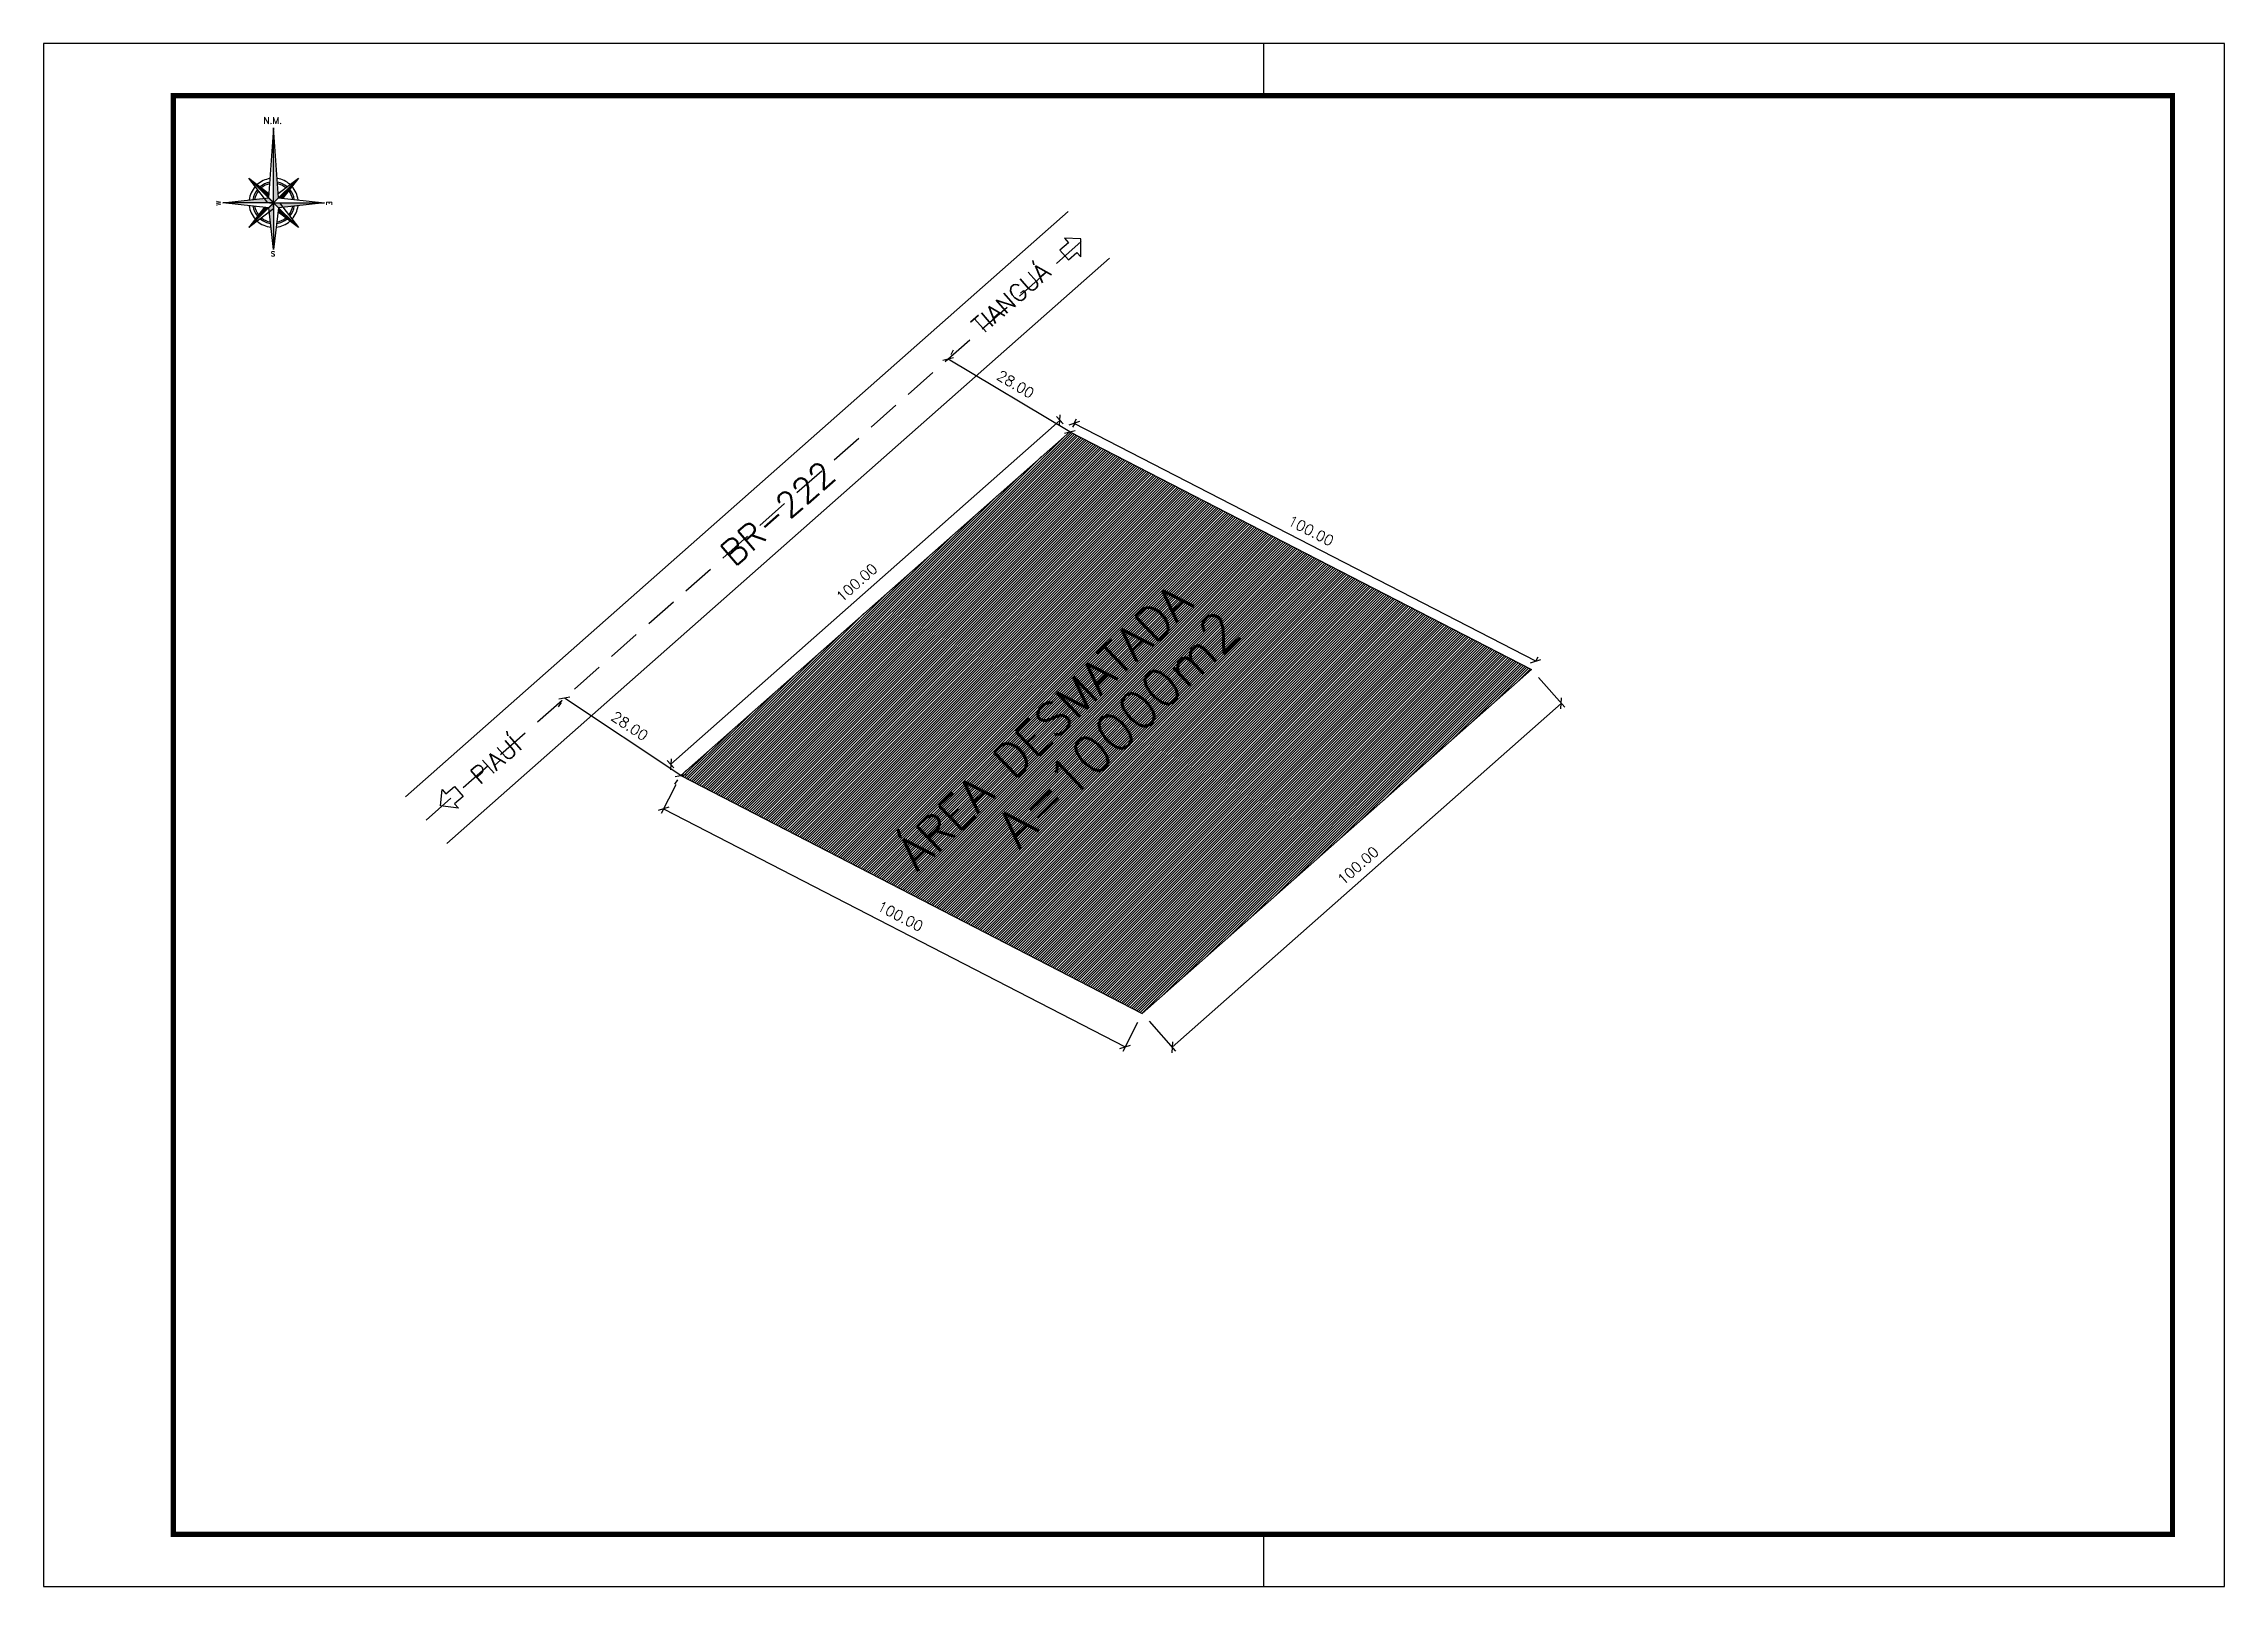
# Model space of a CAD drawing. Header units: millimetres. Extents: x 272118 to 273910, y 9581933 to 9583029.
# Drawn here: x 272117.5 to 272537.5, y 9582426.7 to 9582723.7 of the extents above; entities that cross this region are included whole.
import ezdxf

# ---------------------------------------------------------------- set-up
doc = ezdxf.new("R2010")
doc.units = ezdxf.units.MM
doc.header["$PDMODE"] = 35
doc.linetypes.add('HIDDEN', pattern=[9.525, 6.35, -3.175])
for name, color, linetype in [('ARQ-FOLHA', 7, 'Continuous'), ('ARQ-PENA-01', 1, 'Continuous'), ('ARQ-PENA-05', 5, 'Continuous'), ('ARQ-TEXTO3', 3, 'Continuous'), ('TERRENO', 6, 'Continuous')]:
    doc.layers.add(name, color=color, linetype=linetype)
doc.layers.add('TEXTO', color=7, linetype='Continuous', lineweight=0)
doc.styles.add('L60', font='simplex.shx', dxfattribs={"height": 3})
doc.styles.add('ROMANS', font='romans.shx')
doc.styles.add('Romans_Anot', font='romans.shx')
doc.styles.add('ROMANT', font='romant.shx')
doc.dimstyles.new('Escala 1-100', dxfattribs={"dimscale": 10, "dimtxt": 0.2, "dimasz": 0.15, "dimexe": 0.1, "dimexo": 0.2, "dimgap": 0.15, "dimtad": 1, "dimzin": 4, "dimdsep": 46, "dimtxsty": 'Romans_Anot', "dimblk": 'OBLIQUE', "dimcen": 0.25, "dimclrd": 256, "dimclre": 256, "dimclrt": 2, "dimaunit": 1, "dimadec": 3, "dimazin": 0, "dimtfac": 1, "dimtix": 1, "dimtmove": 2, "dimatfit": 3, "dimfxl": 0, "dimlwd": -1, "dimlwe": -1, "dimarcsym": 0})

msp = doc.modelspace()

# ---------------------------------------------------------------- texts
at = {"layer": 'ARQ-TEXTO3', "attachment_point": 5, "rotation": 41, "style": 'ROMANS'}
for s, insert, char_height in [('TIANGUÁ', (272303.845, 9582674.651), 3.36), ('BR-222', (272258.916, 9582633.307), 4.8), ('PIAUÍ', (272204.626, 9582585.794), 3.36)]:
    msp.add_mtext(s, dxfattribs=dict(at, insert=insert, char_height=char_height))
at = {"layer": 'TEXTO', "lineweight": 0, "style": 'L60'}
for s, height, p in [('ÁREA DESMATADA', 6.48, (272285.837, 9582564.139)), ('A=10000m2', 7.2, (272305.452, 9582568.508))]:
    msp.add_text(s, height=height, rotation=43.87709, dxfattribs=at).set_placement(p)

# ---------------------------------------------------------------- blocks, each defined once
blk = doc.blocks.new('FOLHA A3')
at = {"layer": 'ARQ-FOLHA'}
for p, q in [((420, 0), (0, 0)), ((0, 0), (0, -297)), ((235, -10), (235, 0)), ((420, -297), (420, 0)), ((235, -297), (235, -287)), ((0, -297), (420, -297))]:
    blk.add_line(p, q, dxfattribs=at)
at = {"layer": 'ARQ-FOLHA', "const_width": 1}
blk.add_lwpolyline([(410, -10), (25, -10), (25, -287), (410, -287), (410, -10)], dxfattribs=at)
blk = doc.blocks.new('ROSAV')
at = {"layer": 'ARQ-FOLHA'}
for p, q in [((0.001, 2.296), (-0.152, 0.152)), ((0.001, -0.13), (0.001, 2.296)), ((0.154, 0.152), (0.001, 2.296)), ((-0.759, 0.759), (-0.143, 0.288)), ((-0.178, -0.001), (-0.759, 0.759)), ((0.001, -0.001), (-0.759, 0.759)), ((0.001, -0.001), (0.761, 0.759)), ((0.145, 0.288), (0.761, 0.759)), ((0.761, 0.759), (0.286, 0.138)), ((-1.562, 0), (-0.151, 0.152)), ((0.002, 0), (-1.562, 0)), ((-0.151, -0.152), (-1.562, 0)), ((-0.151, -0.152), (0.154, 0.152)), ((-0.151, 0.152), (0.154, -0.152)), ((0.154, 0.152), (1.565, 0)), ((0.001, -0.001), (-0.759, -0.76)), ((-0.283, -0.138), (-0.759, -0.76)), ((0.001, -0.18), (-0.759, -0.76)), ((0.001, -1.429), (-0.151, -0.152)), ((-0.128, 0), (0.13, 0)), ((0.002, 0), (0.001, -1.429)), ((0.001, -0.001), (0.76, -0.761)), ((0.154, -0.152), (0.001, -1.429)), ((0.002, 0), (1.565, 0)), ((0.76, -0.761), (0.138, -0.285)), ((1.565, 0), (0.154, -0.152)), ((0.18, -0.001), (0.76, -0.761))]:
    blk.add_line(p, q, dxfattribs=at)
for radius, start, end in [(0.754, 98.85997, 131.80767), (0.754, 48.27534, 81.25908), (0.754, 138.34782, 173.26276), (0.642, 140.27423, 170.98362), (0.595, 141.3286, 169.73326), (0.642, 101.06536, 129.91391), (0.595, 102.27462, 128.87762), (0.642, 50.18861, 79.07721), (0.595, 51.23571, 77.88105), (0.595, 10.23527, 38.82722), (0.642, 8.98547, 39.86746), (0.754, 6.70731, 41.76834), (0.754, 186.6633, 221.67603), (0.642, 188.93333, 219.75841), (0.595, 190.1786, 218.7089), (0.754, 228.23106, 263.79506), (0.642, 230.13629, 261.4952), (0.595, 231.17894, 260.2333), (0.754, 276.13104, 311.63668), (0.642, 278.42178, 309.71192), (0.595, 279.67859, 308.65846), (0.595, 321.08611, 349.80364), (0.642, 320.05072, 351.04836), (0.754, 318.15861, 353.31741)]:
    blk.add_arc((0.002, 0), radius, start, end, dxfattribs=at)
for points in [[(0.002, 0), (0.001, 2.296), (0.154, 0.153), (0.001, 2.296)], [(-0.152, 0.152), (-0.759, 0.759), (-0.143, 0.288), (-0.759, 0.759)], [(0.761, 0.759), (0.154, 0.153), (0.761, 0.759), (0.286, 0.138)], [(0.002, 0), (-1.562, 0), (-0.151, 0.152), (-1.562, 0)], [(-0.151, -0.152), (-0.759, -0.76), (-0.283, -0.138), (-0.759, -0.76)], [(0.001, -1.429), (0.002, 0), (0.001, -1.429), (-0.151, -0.152)], [(1.565, 0), (0.154, -0.152), (1.565, 0), (0.002, 0)], [(0.76, -0.761), (0.154, -0.154), (0.76, -0.761), (0.138, -0.285)]]:
    blk.add_solid(points, dxfattribs=at)
at = {"layer": 'ARQ-FOLHA', "style": 'ROMANT'}
blk.add_text('N.M.', height=0.2022, dxfattribs=at).set_placement((-0.312, 2.421))
for s, height, rotation, p in [('W', 0.15, 89.98769, (-1.615, -0.086)), ('E', 0.156, 269.98769, (1.627, 0.051)), ('S', 0.15, 359.98769, (-0.084, -1.64))]:
    blk.add_text(s, height=height, rotation=rotation, dxfattribs=at).set_placement(p)
blk = doc.blocks.new('_Oblique')
at = {"color": 0, "linetype": 'ByBlock', "lineweight": -2}
blk.add_line((-0.5, -0.5), (0.5, 0.5), dxfattribs=at)
blk = doc.blocks.new('*D55')
at = {"transparency": 16777216}
for p, q in [((272405.39, 9582601.72), (272410.47, 9582595.97)), ((272409.81, 9582596.72), (272334.85, 9582530.52)), ((272330.43, 9582535.52), (272335.51, 9582529.77))]:
    blk.add_line(p, q, dxfattribs=at)
at = {"layer": 'Defpoints', "color": 0, "transparency": 16777216}
for p in [(272404.06, 9582603.22), (272329.11, 9582537.02), (272334.85, 9582530.52)]:
    blk.add_point(p, dxfattribs=at)
at = {"transparency": 16777216, "xscale": 1.5, "yscale": 1.5, "zscale": 1.5}
for p, rotation in [((272409.81, 9582596.72), 41.44826664432126), ((272334.85, 9582530.52), 221.4482666443212)]:
    blk.add_blockref('_Oblique', p, dxfattribs=dict(at, rotation=rotation))
at = {"color": 2, "transparency": 16777216, "insert": (272370.67, 9582565.49), "char_height": 2, "attachment_point": 5, "rotation": 41.4483, "style": 'Romans_Anot'}
blk.add_mtext('100.00', dxfattribs=at)
blk = doc.blocks.new('*D56')
at = {"transparency": 16777216}
for p, q in [((272239.3, 9582581.05), (272236.46, 9582575.53)), ((272236.91, 9582576.42), (272325.81, 9582530.62)), ((272328.19, 9582535.25), (272325.35, 9582529.73))]:
    blk.add_line(p, q, dxfattribs=at)
at = {"layer": 'Defpoints', "color": 0, "transparency": 16777216}
for p in [(272240.21, 9582582.82), (272329.11, 9582537.02), (272325.81, 9582530.62)]:
    blk.add_point(p, dxfattribs=at)
at = {"transparency": 16777216, "xscale": 1.5, "yscale": 1.5, "zscale": 1.5}
for p, rotation in [((272236.91, 9582576.42), 152.7420631183094), ((272325.81, 9582530.62), 332.7420631183094)]:
    blk.add_blockref('_Oblique', p, dxfattribs=dict(at, rotation=rotation))
at = {"color": 2, "transparency": 16777216, "insert": (272282.51, 9582555.74), "char_height": 2, "attachment_point": 5, "rotation": 332.7421, "style": 'Romans_Anot'}
blk.add_mtext('100.00', dxfattribs=at)
blk = doc.blocks.new('*D57')
at = {"transparency": 16777216}
for p, q in [((272404.89, 9582604.83), (272316, 9582650.63)), ((272316.08, 9582650.8), (272316.46, 9582651.51)), ((272404.98, 9582605), (272405.35, 9582605.71))]:
    blk.add_line(p, q, dxfattribs=at)
at = {"layer": 'Defpoints', "color": 0, "transparency": 16777216}
for p in [(272315.17, 9582649.02), (272316, 9582650.63), (272404.06, 9582603.22)]:
    blk.add_point(p, dxfattribs=at)
at = {"transparency": 16777216, "xscale": 1.5, "yscale": 1.5, "zscale": 1.5}
for p, rotation in [((272316, 9582650.63), 152.7420631213677), ((272404.89, 9582604.83), 332.7420631213677)]:
    blk.add_blockref('_Oblique', p, dxfattribs=dict(at, rotation=rotation))
at = {"color": 2, "transparency": 16777216, "insert": (272361.59, 9582629.95), "char_height": 2, "attachment_point": 5, "rotation": 332.7421, "style": 'Romans_Anot'}
blk.add_mtext('100.00', dxfattribs=at)
blk = doc.blocks.new('*D58')
at = {"transparency": 16777216}
for p, q in [((272238.29, 9582585), (272313.25, 9582651.19)), ((272313.85, 9582650.52), (272312.59, 9582651.94)), ((272238.89, 9582584.32), (272237.63, 9582585.75))]:
    blk.add_line(p, q, dxfattribs=at)
at = {"layer": 'Defpoints', "color": 0, "transparency": 16777216}
for p in [(272313.25, 9582651.19), (272315.17, 9582649.02), (272240.21, 9582582.82)]:
    blk.add_point(p, dxfattribs=at)
at = {"transparency": 16777216, "xscale": 1.5, "yscale": 1.5, "zscale": 1.5}
for p, rotation in [((272313.25, 9582651.19), 41.44826664453159), ((272238.29, 9582585), 221.4482666445316)]:
    blk.add_blockref('_Oblique', p, dxfattribs=dict(at, rotation=rotation))
at = {"color": 2, "transparency": 16777216, "insert": (272274.12, 9582619.97), "char_height": 2, "attachment_point": 5, "rotation": 41.4483, "style": 'Romans_Anot'}
blk.add_mtext('100.00', dxfattribs=at)
blk = doc.blocks.new('*D67')
at = {"layer": 'ARQ-PENA-05', "transparency": 16777216}
for p, q in [((272315.17, 9582649.02), (272291.7, 9582662.98)), ((272292.72, 9582664.7), (272292.21, 9582663.84)), ((272316.19, 9582650.74), (272315.68, 9582649.88))]:
    blk.add_line(p, q, dxfattribs=at)
at = {"layer": 'Defpoints', "color": 0, "transparency": 16777216}
for p in [(272291.7, 9582662.98), (272291.7, 9582662.98), (272315.17, 9582649.02)]:
    blk.add_point(p, dxfattribs=at)
at = {"layer": 'ARQ-PENA-05', "transparency": 16777216, "xscale": 1.5, "yscale": 1.5, "zscale": 1.5}
for p, rotation in [((272291.7, 9582662.98), 149.2494195040998), ((272315.17, 9582649.02), 329.2494195040998)]:
    blk.add_blockref('_Oblique', p, dxfattribs=dict(at, rotation=rotation))
at = {"layer": 'ARQ-PENA-05', "color": 2, "transparency": 16777216, "insert": (272304.71, 9582658.15), "char_height": 2, "attachment_point": 5, "rotation": 329.2494, "style": 'Romans_Anot'}
blk.add_mtext('28.00', dxfattribs=at)
blk = doc.blocks.new('*D68')
at = {"layer": 'ARQ-PENA-05', "transparency": 16777216}
for p, q in [((272216.7, 9582596.06), (272217.26, 9582596.9)), ((272240.21, 9582582.82), (272217.81, 9582597.73)), ((272239.11, 9582581.16), (272239.66, 9582581.99))]:
    blk.add_line(p, q, dxfattribs=at)
at = {"layer": 'Defpoints', "color": 0, "transparency": 16777216}
for p in [(272217.81, 9582597.73), (272217.81, 9582597.73), (272240.21, 9582582.82)]:
    blk.add_point(p, dxfattribs=at)
at = {"layer": 'ARQ-PENA-05', "transparency": 16777216, "xscale": 1.5, "yscale": 1.5, "zscale": 1.5}
for p, rotation in [((272217.81, 9582597.73), 146.3628354959395), ((272240.21, 9582582.82), 326.3628354959396)]:
    blk.add_blockref('_Oblique', p, dxfattribs=dict(at, rotation=rotation))
at = {"layer": 'ARQ-PENA-05', "color": 2, "transparency": 16777216, "insert": (272230.4, 9582592.36), "char_height": 2, "attachment_point": 5, "rotation": 326.3628, "style": 'Romans_Anot'}
blk.add_mtext('28.00', dxfattribs=at)

# ---------------------------------------------------------------- dimensions: what is measured, and where the dimension line sits
for p1, p2, distance, picture, middle in [((272240.214, 9582582.824), (272315.169, 9582649.018), 2.899, '*D58', (272274.117, 9582619.968)), ((272404.064, 9582603.218), (272315.169, 9582649.018), -1.809, '*D57', (272361.59, 9582629.948)), ((272404.064, 9582603.218), (272329.109, 9582537.024), 8.673, '*D55', (272370.673, 9582565.494)), ((272240.214, 9582582.824), (272329.109, 9582537.024), -7.206, '*D56', (272282.506, 9582555.74))]:
    dim = msp.add_aligned_dim(p1=p1, p2=p2, distance=distance, dimstyle='Escala 1-100')
    dim.commit()
    dim.dimension.update_dxf_attribs({"geometry": picture, "text_midpoint": middle})
at = {"layer": 'ARQ-PENA-05'}
for p1, p2, picture, middle in [((272315.169, 9582649.018), (272291.701, 9582662.98), '*D67', (272304.713, 9582658.148)), ((272240.214, 9582582.824), (272217.812, 9582597.728), '*D68', (272230.398, 9582592.357))]:
    dim = msp.add_aligned_dim(p1=p1, p2=p2, distance=0, text='28.00', dimstyle='Escala 1-100', dxfattribs=at)
    dim.commit()
    dim.dimension.update_dxf_attribs({"geometry": picture, "text_midpoint": middle})

# ---------------------------------------------------------------- hatches: boundary and pattern name
h = msp.add_hatch()
h.set_pattern_fill('JIS_WOOD', color=256, scale=0.5, style=0)
h.set_pattern_definition([(45, (0, 0), (-0.24999999958, 0.24999999958), [])])
h.paths.add_polyline_path([(272404.064, 9582603.218), (272315.169, 9582649.018), (272240.214, 9582582.824), (272329.109, 9582537.024)])
h.paths.add_polyline_path([(272305.402, 9582565.963), (272354.46, 9582613.134), (272346.974, 9582620.919), (272297.917, 9582573.748)], flags=24)
h.paths.add_polyline_path([(272285.784, 9582561.412), (272352.178, 9582625.254), (272344.158, 9582633.595), (272277.763, 9582569.753)], flags=24)

# ---------------------------------------------------------------- linework, layer by layer
at = {"layer": 'ARQ-PENA-01'}
for p, q in [((272187.239, 9582578.733), (272314.849, 9582691.428)), ((272195.182, 9582569.738), (272322.792, 9582682.433))]:
    msp.add_line(p, q, dxfattribs=at)
at = {"layer": 'ARQ-PENA-01', "linetype": 'HIDDEN'}
msp.add_line((272191.211, 9582574.236), (272318.821, 9582686.93), dxfattribs=at)
at = {"layer": 'ARQ-TEXTO3'}
for points in [[(272314.872, 9582685.404), (272313.239, 9582683.985), (272314.885, 9582682.091), (272316.518, 9582683.511), (272317.249, 9582682.669), (272317.279, 9582686.137), (272314.14, 9582686.246)], [(272195.012, 9582579.272), (272196.645, 9582580.691), (272198.291, 9582578.797), (272196.658, 9582577.378), (272197.39, 9582576.537), (272193.952, 9582576.989), (272194.281, 9582580.113)]]:
    msp.add_lwpolyline(points, close=True, dxfattribs=at)
at = {"layer": 'TERRENO'}
for p, q in [((272240.214, 9582582.824), (272315.169, 9582649.018)), ((272315.169, 9582649.018), (272404.064, 9582603.218)), ((272329.109, 9582537.024), (272404.064, 9582603.218)), ((272240.214, 9582582.824), (272329.109, 9582537.024))]:
    msp.add_line(p, q, dxfattribs=at)

# ---------------------------------------------------------------- block references
at = {"xscale": 6.274878904502839, "yscale": 6.274878904502839, "zscale": 6.274878904502839}
msp.add_blockref('ROSAV', (272161.809, 9582693.082), dxfattribs=at)
at = {"layer": 'ARQ-FOLHA'}
msp.add_blockref('FOLHA A3', (272117.518, 9582723.729), dxfattribs=at)

msp.set_redraw_order([(e.dxf.handle, doc.entitydb.next_handle()) for e in msp.query("TEXT MTEXT ATTDEF DIMENSION ARC_DIMENSION")])  # texts and dimensions are drawn at this point

doc.saveas('drawing.dxf')
